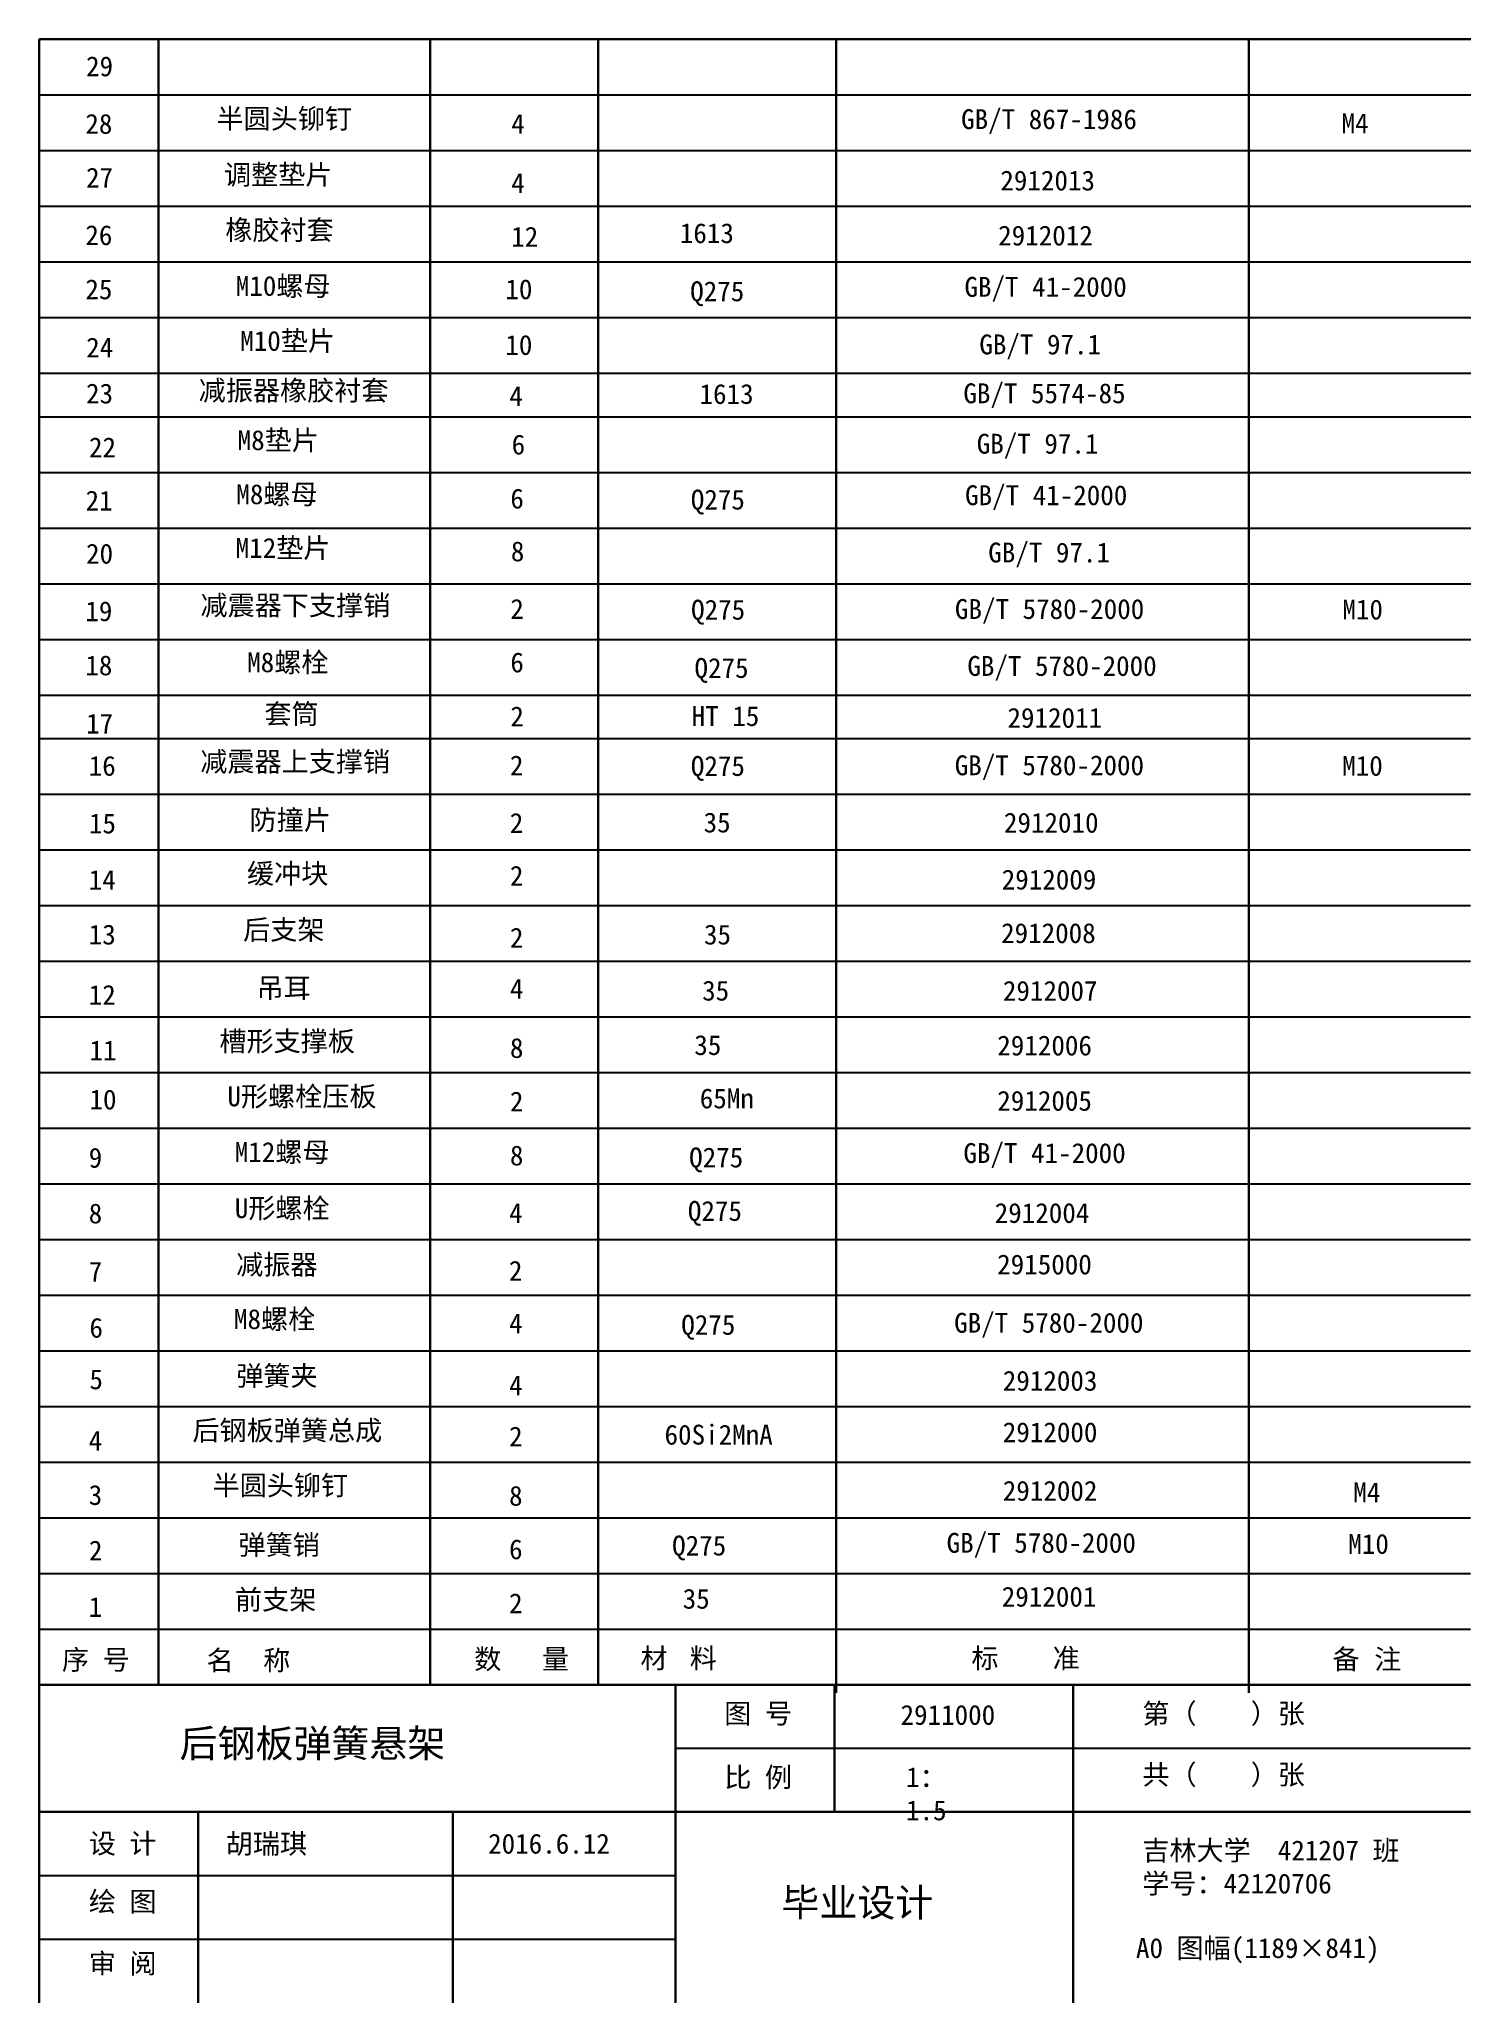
# Model space of a CAD drawing. Header units: millimetres. Extents: x -4667 to 8941, y -1665 to 5310.
# Drawn here: x -3158.7 to -2886.9, y 3583.4 to 3956.2 of the extents above; entities that cross this region are included whole.
import ezdxf

# ---------------------------------------------------------------- set-up
doc = ezdxf.new("R2010")
doc.units = ezdxf.units.MM
doc.layers.add('尺寸标注', color=3, linetype='CONTINUOUS')
doc.layers.add('细实线', color=3, linetype='CONTINUOUS')
doc.layers.add('粗实线', color=2, linetype='CONTINUOUS', lineweight=30)
doc.styles.get("Standard").update_dxf_attribs({"font": '', "height": 3.5})
doc.styles.get('Standard').set_extended_font_data('SimSun')

msp = doc.modelspace()

# ---------------------------------------------------------------- texts
at = {"layer": '尺寸标注', "attachment_point": 1}
for s, insert, char_height, width in [('29', (-3149.79, 3953), 3.775, 16.6969), ('28', (-3149.92, 3942.07), 3.775, 16.6969), ('{\\fSimSun|b0|i0|c134|p54;半圆头铆钉}', (-3125.03, 3943.05), 3.775, 58.9173), ('4', (-3069.06, 3942.06), 3.77, 3.6693), ('{\\fSimSun|b0|i0|c134|p54;GB/T 867-1986}', (-2983.63, 3942.96), 3.775, 58.9173), ('27', (-3149.79, 3931.86), 3.775, 16.6969), ('{\\fSimSun|b0|i0|c134|p54;调整垫片}', (-3123.6, 3932.42), 3.775, 58.9173), ('4', (-3069.06, 3930.81), 3.77, 2.3143), ('{\\fSimSun|b0|i0|c134|p54;2912013}', (-2976.18, 3931.31), 3.775, 58.9173), ('26', (-3149.92, 3920.93), 3.775, 16.6969), ('{\\fSimSun|b0|i0|c134|p54;橡胶衬套}', (-3123.35, 3921.92), 3.775, 58.9173), ('12', (-3069.06, 3920.64), 3.775, 28.7963), ('{\\fSimSun|b0|i0|c134|p54;1613}', (-3037.04, 3921.31), 3.775, 21.3657), ('{\\fSimSun|b0|i0|c134|p54;2912012}', (-2976.59, 3920.86), 3.775, 58.9173), ('{\\fSimSun|b0|i0|c134|p54;M10螺母}', (-3121.36, 3911.29), 3.775, 58.9173), ('25', (-3149.92, 3910.65), 3.775, 16.6969), ('10', (-3070.16, 3910.66), 3.775, 24.9667), ('{\\fSimSun|b0|i0|c134|p54;Q275}', (-3035.07, 3910.27), 3.775, 21.3657), ('{\\fSimSun|b0|i0|c134|p54;GB/T 41-2000}', (-2982.99, 3911.11), 3.775, 58.9173), ('{\\fSimSun|b0|i0|c134|p54;M10垫片}', (-3120.51, 3900.85), 3.775, 58.9173), ('{\\fSimSun|b0|i0|c134|p54;GB/T 97.1}', (-2980.17, 3900.18), 3.775, 58.9173), ('24', (-3149.76, 3899.59), 3.775, 16.6969), ('10', (-3070.17, 3900.08), 3.775, 2.9177), ('23', (-3149.79, 3890.86), 3.775, 16.6969), ('{\\fSimSun|b0|i0|c134|p54;减振器橡胶衬套}', (-3128.4, 3891.43), 3.775, 58.9173), ('4', (-3069.41, 3890.38), 3.77, 15.2009), ('{\\fSimSun|b0|i0|c134|p54;1613}', (-3033.3, 3890.77), 3.775, 21.3657), ('{\\fSimSun|b0|i0|c134|p54;GB/T 5574-85}', (-2983.2, 3890.9), 3.775, 58.9173), ('{\\fSimSun|b0|i0|c134|p54;M8垫片}', (-3121, 3882), 3.775, 58.9173), ('22', (-3149.23, 3880.63), 3.775, 36.5901), ('6', (-3068.97, 3881.17), 3.77, 2.9177), ('{\\fSimSun|b0|i0|c134|p54;GB/T 97.1}', (-2980.66, 3881.32), 3.775, 58.9173), ('{\\fSimSun|b0|i0|c134|p54;M8螺母}', (-3121.25, 3871.73), 3.775, 58.9173), ('6', (-3069.22, 3870.9), 3.77, 2.9177), ('{\\fSimSun|b0|i0|c134|p54;Q275}', (-3034.95, 3870.71), 3.775, 21.3657), ('{\\fSimSun|b0|i0|c134|p54;GB/T 41-2000}', (-2982.88, 3871.54), 3.775, 58.9173), ('21', (-3149.88, 3870.52), 3.775, 36.5901), ('20', (-3149.79, 3860.44), 3.775, 16.6969), ('{\\fSimSun|b0|i0|c134|p54;M12垫片}', (-3121.38, 3861.53), 3.775, 58.9173), ('8', (-3069.12, 3860.88), 3.77, 24.9667), ('{\\fSimSun|b0|i0|c134|p54;GB/T 97.1}', (-2978.47, 3860.66), 3.775, 58.9173), ('19', (-3149.92, 3849.51), 3.775, 16.6969), ('{\\fSimSun|b0|i0|c134|p54;减震器下支撑销}', (-3128.06, 3850.63), 3.775, 58.9173), ('2', (-3069.22, 3849.95), 3.77, 2.3143), ('{\\fSimSun|b0|i0|c134|p54;Q275}', (-3034.9, 3849.8), 3.775, 21.3657), ('{\\fSimSun|b0|i0|c134|p54;GB/T 5780-2000}', (-2984.8, 3849.93), 3.775, 58.9173), ('18', (-3149.92, 3839.23), 3.775, 16.6969), ('{\\fSimSun|b0|i0|c134|p54;M8螺栓}', (-3119.19, 3839.82), 3.775, 58.9173), ('6', (-3069.22, 3839.79), 3.77, 28.7963), ('{\\fSimSun|b0|i0|c134|p54;Q275}', (-3034.25, 3838.73), 3.775, 21.3657), ('{\\fSimSun|b0|i0|c134|p54;GB/T 5780-2000}', (-2982.44, 3839.12), 3.775, 58.9173), ('{\\fSimSun|b0|i0|c134|p54;套筒}', (-3115.91, 3830), 3.775, 58.9173), ('{\\fSimSun|b0|i0|c134|p54;HT 15}', (-3034.78, 3829.6), 3.775, 21.3657), ('17', (-3149.77, 3828.17), 3.775, 16.6969), ('2', (-3069.22, 3829.54), 3.77, 24.9667), ('{\\fSimSun|b0|i0|c134|p54;2912011}', (-2974.83, 3829.27), 3.775, 58.9173), ('16', (-3149.28, 3820.15), 3.775, 16.6969), ('{\\fSimSun|b0|i0|c134|p54;减震器上支撑销}', (-3128.1, 3820.95), 3.775, 58.9173), ('2', (-3069.3, 3820.23), 3.77, 12.9076), ('{\\fSimSun|b0|i0|c134|p54;Q275}', (-3034.94, 3820.12), 3.775, 21.3657), ('{\\fSimSun|b0|i0|c134|p54;GB/T 5780-2000}', (-2984.84, 3820.25), 3.775, 58.9173), ('15', (-3149.24, 3809.21), 3.775, 36.5901), ('{\\fSimSun|b0|i0|c134|p54;防撞片}', (-3118.74, 3809.87), 3.775, 21.3657), ('2', (-3069.33, 3809.3), 3.77, 15.2009), ('{\\fSimSun|b0|i0|c134|p54;35}', (-3032.53, 3809.39), 3.775, 21.3657), ('{\\fSimSun|b0|i0|c134|p54;2912010}', (-2975.5, 3809.35), 3.775, 21.3657), ('{\\fSimSun|b0|i0|c134|p54;缓冲块}', (-3119.23, 3799.7), 3.775, 21.3657), ('14', (-3149.28, 3798.49), 3.775, 31.8567), ('2', (-3069.3, 3799.27), 3.77, 3.9653), ('{\\fSimSun|b0|i0|c134|p54;2912009}', (-2975.92, 3798.55), 3.775, 58.9173), ('{\\fSimSun|b0|i0|c134|p54;后支架}', (-3119.96, 3789.02), 3.775, 21.3657), ('13', (-3149.28, 3788.11), 3.775, 21.1773), ('2', (-3069.3, 3787.51), 3.77, 2.9177), ('{\\fSimSun|b0|i0|c134|p54;35}', (-3032.46, 3788.11), 3.775, 21.3657), ('{\\fSimSun|b0|i0|c134|p54;2912008}', (-2976.04, 3788.38), 3.775, 58.9173), ('{\\fSimSun|b0|i0|c134|p54;吊耳}', (-3117.41, 3777.98), 3.775, 58.9173), ('4', (-3069.3, 3777.81), 3.77, 3.6693), ('{\\fSimSun|b0|i0|c134|p54;35}', (-3032.8, 3777.46), 3.775, 21.3657), ('{\\fSimSun|b0|i0|c134|p54;2912007}', (-2975.7, 3777.42), 3.775, 58.9173), ('12', (-3149.28, 3776.65), 3.775, 52.7654), ('{\\fSimSun|b0|i0|c134|p54;槽形支撑板}', (-3124.47, 3767.86), 3.775, 58.9173), ('8', (-3069.3, 3766.56), 3.77, 2.3143), ('{\\fSimSun|b0|i0|c134|p54;35}', (-3034.29, 3767.12), 3.775, 21.3657), ('{\\fSimSun|b0|i0|c134|p54;2912006}', (-2976.76, 3767.04), 3.775, 58.9173), ('11', (-3149.14, 3766.1), 3.775, 15.3878), ('10', (-3149.14, 3756.78), 3.775, 21.3062), ('{\\fSimSun|b0|i0|c134|p54;U形螺栓压板}', (-3122.95, 3757.38), 3.775, 58.9173), ('2', (-3069.3, 3756.4), 3.77, 28.7963), ('{\\fSimSun|b0|i0|c134|p54;65Mn}', (-3033.25, 3756.99), 3.775, 21.3657), ('{\\fSimSun|b0|i0|c134|p54;2912005}', (-2976.76, 3756.54), 3.775, 58.9173), ('9', (-3149.28, 3745.72), 3.77, 17.0495), ('{\\fSimSun|b0|i0|c134|p54;M12螺母}', (-3121.56, 3746.8), 3.775, 58.9173), ('8', (-3069.3, 3746.15), 3.77, 24.9667), ('{\\fSimSun|b0|i0|c134|p54;Q275}', (-3035.27, 3745.77), 3.775, 21.3657), ('{\\fSimSun|b0|i0|c134|p54;GB/T 41-2000}', (-2983.19, 3746.61), 3.775, 58.9173), ('{\\fSimSun|b0|i0|c134|p54;U形螺栓}', (-3121.54, 3736.15), 3.775, 58.9173), ('8', (-3149.28, 3735.14), 3.77, 24.7434), ('4', (-3069.46, 3735.2), 3.77, 12.9076), ('{\\fSimSun|b0|i0|c134|p54;Q275}', (-3035.51, 3735.62), 3.775, 21.3657), ('{\\fSimSun|b0|i0|c134|p54;2912004}', (-2977.25, 3735.23), 3.775, 58.9173), ('{\\fSimSun|b0|i0|c134|p54;减振器}', (-3121.28, 3725.43), 3.775, 58.9173), ('{\\fSimSun|b0|i0|c134|p54;2915000}', (-2976.78, 3725.46), 3.775, 58.9173), ('7', (-3149.28, 3724.08), 3.77, 3.4372), ('2', (-3069.49, 3724.26), 3.77, 15.2009), ('{\\fSimSun|b0|i0|c134|p54;M8螺栓}', (-3121.7, 3715.08), 3.775, 58.9173), ('4', (-3069.46, 3714.24), 3.77, 3.9653), ('{\\fSimSun|b0|i0|c134|p54;Q275}', (-3036.76, 3713.99), 3.775, 21.3657), ('{\\fSimSun|b0|i0|c134|p54;GB/T 5780-2000}', (-2984.95, 3714.38), 3.775, 58.9173), ('6', (-3149.14, 3713.43), 3.77, 18.9388), ('5', (-3149.14, 3703.64), 3.77, 10.0612), ('{\\fSimSun|b0|i0|c134|p54;2912003}', (-2975.72, 3703.37), 3.775, 21.3657), ('4', (-3069.46, 3702.48), 3.77, 2.9177), ('4', (-3149.28, 3691.99), 3.77, 17.55), ('{\\fSimSun|b0|i0|c134|p54;后钢板弹簧总成}', (-3129.59, 3693.94), 3.775, 58.9173), ('2', (-3069.46, 3692.78), 3.77, 3.6693), ('{\\fSimSun|b0|i0|c134|p54;60Si2MnA}', (-3039.94, 3693.13), 3.775, 21.3657), ('{\\fSimSun|b0|i0|c134|p54;2912000}', (-2975.72, 3693.59), 3.775, 21.3657), ('3', (-3149.28, 3681.67), 3.77, 29.3872), ('{\\fSimSun|b0|i0|c134|p54;半圆头铆钉}', (-3125.77, 3683.5), 3.775, 58.9173), ('8', (-3069.46, 3681.52), 3.77, 2.3143), ('{\\fSimSun|b0|i0|c134|p54;2912002}', (-2975.72, 3682.47), 3.775, 21.3657), ('2', (-3149.24, 3671.13), 3.77, 6.2883), ('6', (-3069.46, 3671.36), 3.77, 28.7963), ('{\\fSimSun|b0|i0|c134|p54;Q275}', (-3038.5, 3672.07), 3.775, 21.3657), ('{\\fSimSun|b0|i0|c134|p54;GB/T 5780-2000}', (-2986.38, 3672.59), 3.775, 58.9173), ('{\\fSimSun|b0|i0|c134|p54;前支架}', (-3121.51, 3661.8), 3.775, 21.3657), ('{\\fSimSun|b0|i0|c134|p54;35}', (-3036.5, 3661.97), 3.775, 21.3657), ('{\\fSimSun|b0|i0|c134|p54;2912001}', (-2975.91, 3662.36), 3.775, 21.3657), ('1', (-3149.28, 3660.41), 3.77, 3.6597), ('2', (-3069.46, 3661.11), 3.77, 24.9667), ('{\\fSimSun|b0|i0|c134|p54;2911000}', (-2995.13, 3639.91), 3.775, 21.3657)]:
    msp.add_mtext(s, dxfattribs=dict(at, insert=insert, char_height=char_height, width=width))
at = {"layer": '细实线', "ltscale": 0.5, "char_height": 3.775, "attachment_point": 1}
for s, width, insert, own_width in [('M4', 16.1066, (-2911.38, 3942.18), 24.321), ('M10 ', 16.1066, (-2911.23, 3849.84), 24.321), ('M10 ', 16.1066, (-2911.26, 3820.16), 24.321), ('{\\fSimSun|b0|i0|c134|p54;\\C256;弹簧夹}', 26.2716, (-3121.26, 3704.31), 39.6702), ('M4 ', 16.1066, (-2909.15, 3682.19), 24.321), ('弹簧销 ', 16.1066, (-3120.84, 3672.21), 24.321), ('M10 ', 16.1066, (-2910.1, 3672.38), 24.321)]:
    msp.add_mtext_dynamic_manual_height_columns(s, width=width, gutter_width=17.5, heights=[0], dxfattribs=dict(at, insert=insert)).dxf.set("width", own_width)
at = {"layer": '细实线', "attachment_point": 1}
for s, insert, char_height, width in [('序 号', (-3154.37, 3650.39), 3.775, 14.6209), ('名{\\fￋￎￌﾣﾤ|b0|i0|c134|p2;    }称', (-3126.91, 3650.27), 3.775, 32.6964), ('材{\\fￋￎￌﾣﾤ|b0|i0|c134|p2;   }料', (-3044.52, 3650.68), 3.775, 47.4098), ('标    准', (-2981.66, 3650.68), 3.775, 47.4098), ('备{\\fￋￎￌﾣﾤ|b0|i0|c134|p2;  }注', (-2913.12, 3650.49), 3.775, 28.2006), ('图 号', (-3028.6, 3640.18), 3.775, 13.8683), ('第（    ）张', (-2949.21, 3640.18), 3.775, 43.1137), (' 后钢板弹簧悬架', (-3135.63, 3635.25), 5.285, 79.6856), ('比 例', (-3028.6, 3628.08), 3.775, 13.8683), ('共（    ）张', (-2949.21, 3628.58), 3.775, 43.1137), ('1：1.5', (-2994.08, 3628.08), 3.775, 13.8683), ('设 计', (-3149.26, 3615.49), 3.775, 14.7432), ('胡瑞琪{\\fￋￎￌﾣﾤ|b0|i0|c134|p2; }', (-3123.27, 3615.45), 3.775, 22.6902), ('2016.6.12{\\fￋￎￌﾣﾤ|b0|i0|c134|p2; }', (-3073.44, 3615.45), 3.775, 22.6902), ('吉林大学  421207 班\\P学号：42120706', (-2949.23, 3614.18), 3.775, 57.9343), ('绘 图', (-3149.26, 3604.47), 3.775, 14.7432), ('毕业设计', (-3017.75, 3605.03), 5.285, 63.1174), (' A0 图幅(1189×841)', (-2952.99, 3595.63), 3.775, 63.9079), ('审 阅', (-3149.26, 3592.71), 3.775, 14.7432)]:
    msp.add_mtext(s, dxfattribs=dict(at, insert=insert, char_height=char_height, width=width))
at = {"layer": '细实线', "insert": (-3076.08, 3650.52), "char_height": 3.775, "attachment_point": 1}
msp.add_mtext('数   量', dxfattribs=at)

# ---------------------------------------------------------------- linework, layer by layer
at = {"layer": '尺寸标注'}
for p, q in [((-3158.66, 3945.68), (-2886.86, 3945.68)), ((-3158.66, 3924.54), (-2886.86, 3924.54)), ((-3158.66, 3913.97), (-2886.86, 3913.97)), ((-3158.66, 3903.4), (-2886.86, 3903.4)), ((-3158.66, 3892.83), (-2886.86, 3892.83)), ((-3158.66, 3863.42), (-2886.86, 3863.42)), ((-3158.66, 3852.85), (-2886.86, 3852.85)), ((-3158.66, 3842.28), (-2886.86, 3842.28)), ((-3158.66, 3831.71), (-2886.86, 3831.71))]:
    msp.add_line(p, q, dxfattribs=at)
at = {"layer": '粗实线'}
for p, q in [((-3158.66, 3956.25), (-3158.67, 3643.76)), ((-3158.66, 3956.25), (-2886.86, 3956.25)), ((-3158.66, 3956.25), (-2886.86, 3956.25)), ((-3136.02, 3956.25), (-3136.02, 3643.76)), ((-3084.45, 3956.25), (-3084.45, 3643.76)), ((-3052.57, 3956.25), (-3052.57, 3643.76)), ((-3007.36, 3956.25), (-3007.36, 3642.24)), ((-2928.97, 3956.25), (-2928.97, 3642.24)), ((-3158.67, 3643.76), (-3158.67, 3583.36)), ((-3037.87, 3643.76), (-3037.87, 3583.36)), ((-3007.67, 3643.76), (-3007.67, 3619.6)), ((-2962.37, 3643.76), (-2962.37, 3583.36)), ((-3158.67, 3619.6), (-2886.87, 3619.6)), ((-3128.47, 3619.6), (-3128.47, 3583.36)), ((-3080.15, 3619.6), (-3080.15, 3583.36))]:
    msp.add_line(p, q, dxfattribs=at)
at = {"layer": '粗实线', "ltscale": 0.5}
msp.add_line((-2886.87, 3643.76), (-3158.67, 3643.76), dxfattribs=at)
at = {"layer": '细实线'}
for p, q in [((-3158.66, 3935.11), (-2886.86, 3935.11)), ((-3158.66, 3884.56), (-2886.86, 3884.56)), ((-3158.66, 3873.99), (-2886.86, 3873.99)), ((-3158.67, 3823.45), (-2886.87, 3823.45)), ((-3158.67, 3812.88), (-2886.87, 3812.88)), ((-3158.67, 3802.31), (-2886.87, 3802.31)), ((-3158.67, 3791.74), (-2886.87, 3791.74)), ((-3158.67, 3781.17), (-2886.87, 3781.17)), ((-3158.67, 3770.6), (-2886.87, 3770.6)), ((-3158.67, 3760.03), (-2886.87, 3760.03)), ((-3158.67, 3749.46), (-2886.87, 3749.46)), ((-3158.67, 3738.89), (-2886.87, 3738.89)), ((-3158.67, 3728.32), (-2886.87, 3728.32)), ((-3158.67, 3717.75), (-2886.87, 3717.75)), ((-3158.67, 3707.18), (-2886.87, 3707.18)), ((-3158.67, 3696.61), (-2886.87, 3696.61)), ((-3158.67, 3686.04), (-2886.87, 3686.04)), ((-3158.67, 3675.47), (-2886.87, 3675.47)), ((-3158.67, 3664.9), (-2886.87, 3664.9)), ((-3158.67, 3654.32), (-2886.87, 3654.32)), ((-3037.87, 3631.68), (-2886.87, 3631.68)), ((-3158.67, 3607.52), (-3037.87, 3607.52)), ((-3158.67, 3595.44), (-3037.87, 3595.44))]:
    msp.add_line(p, q, dxfattribs=at)

msp.set_redraw_order([(e.dxf.handle, doc.entitydb.next_handle()) for e in msp.query("TEXT MTEXT ATTDEF DIMENSION ARC_DIMENSION")])  # texts and dimensions are drawn at this point

doc.saveas('drawing.dxf')
